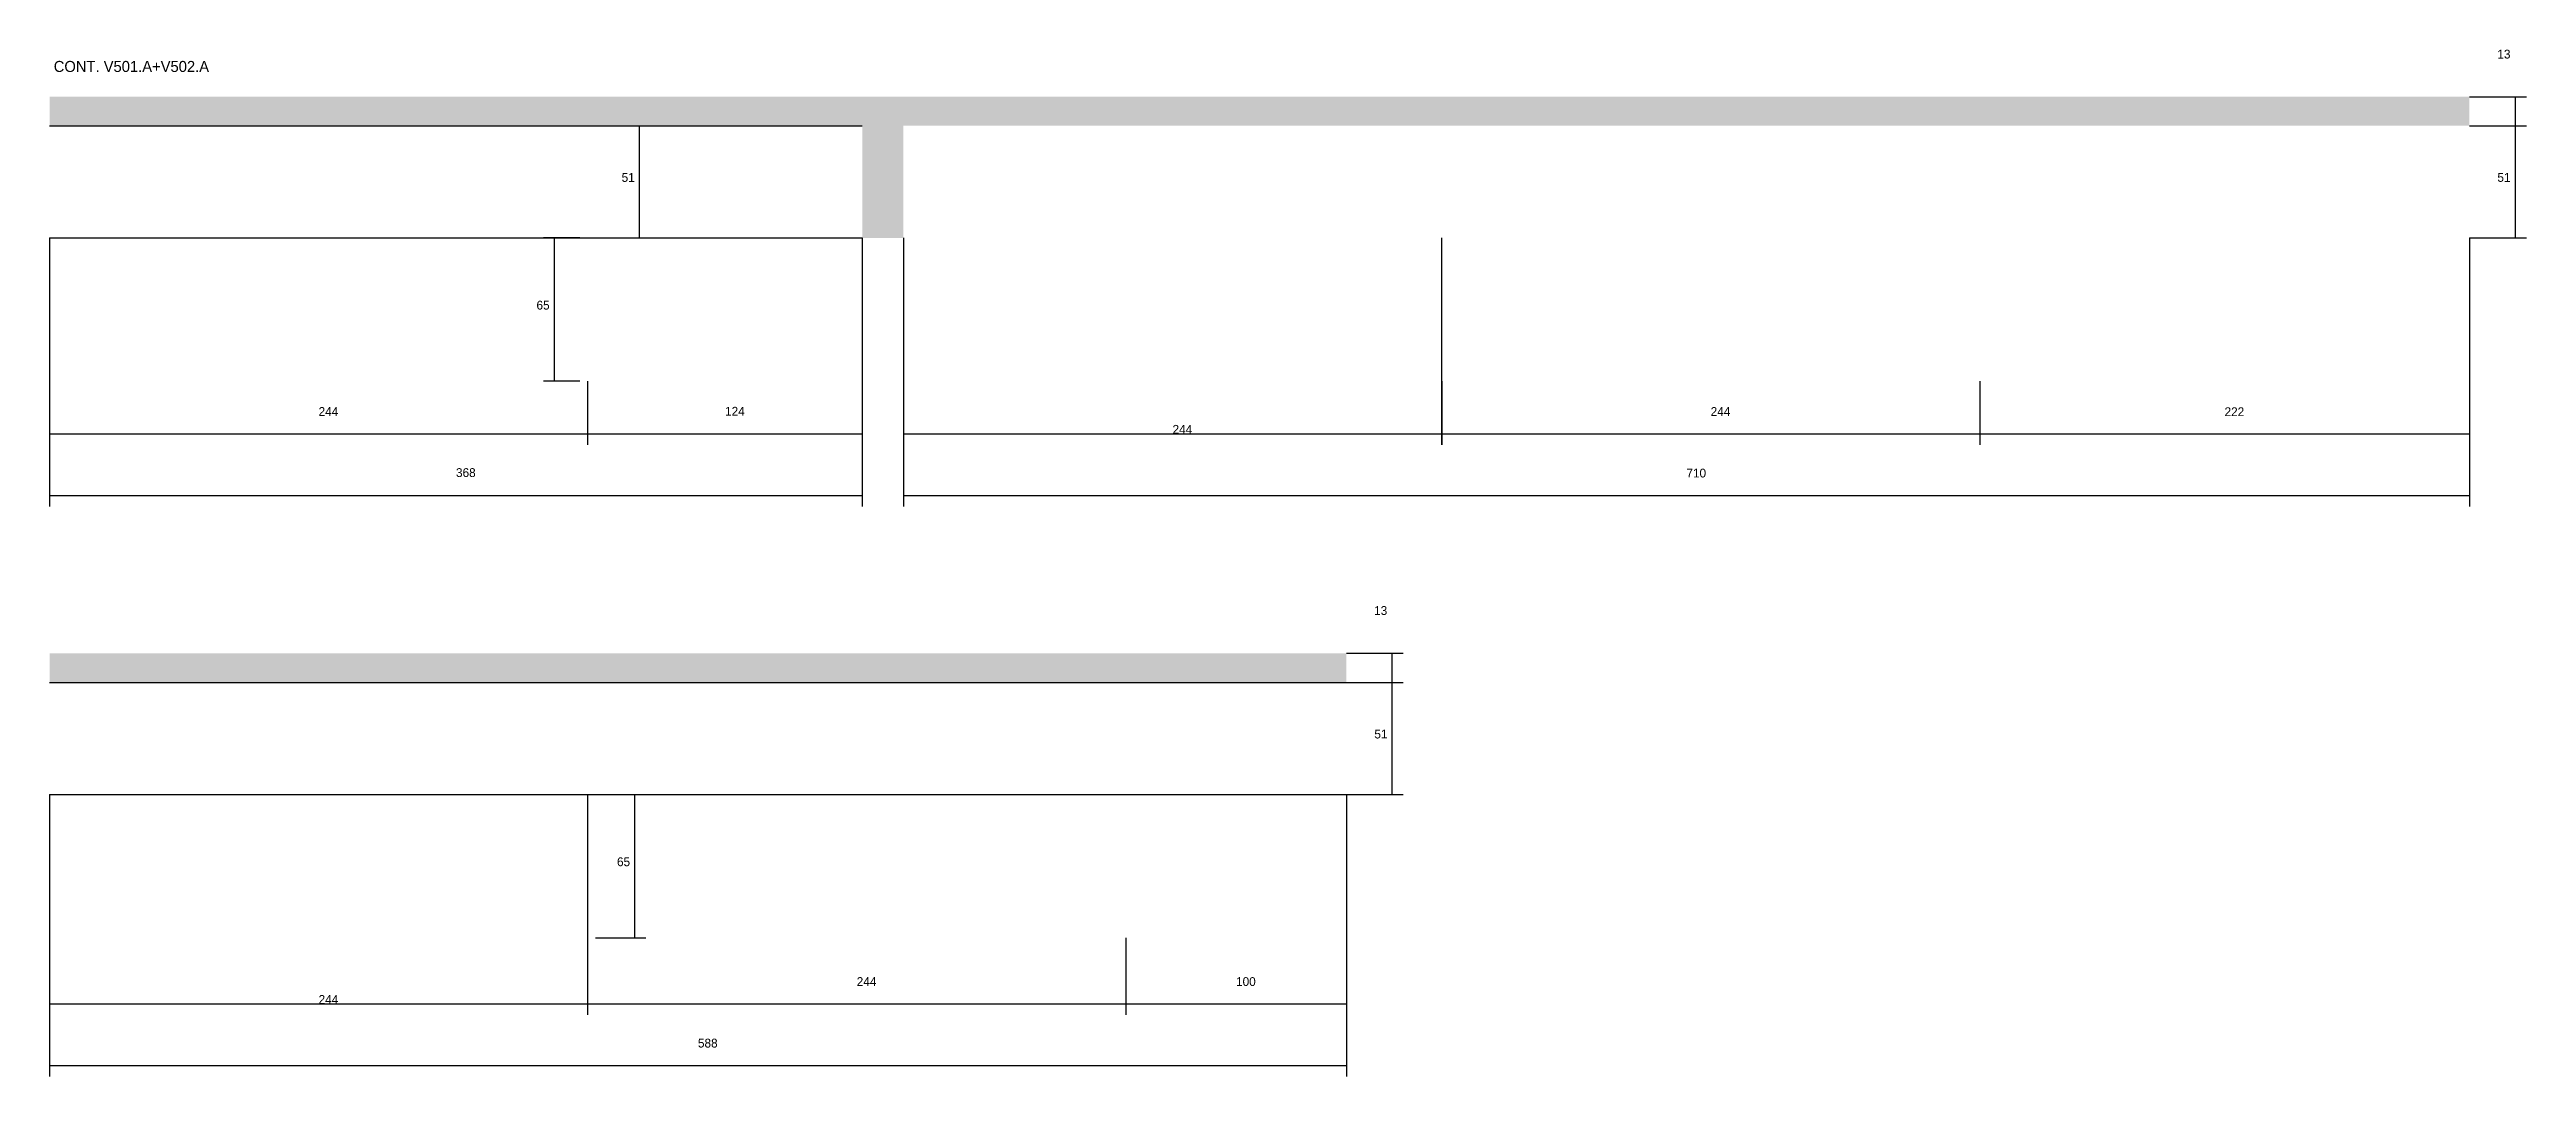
# Model space of a CAD drawing. Header units: metres. Extents: x -21162 to -15632, y 9308 to 10636.
# Drawn here: x -18154 to -17031, y 10170 to 10636 of the extents above; entities that cross this region are included whole.
import ezdxf

# ---------------------------------------------------------------- set-up
doc = ezdxf.new("R2010")
doc.units = ezdxf.units.M
for name, color, linetype in [('COTA', 2, 'Continuous'), ('Paineis', 7, 'Continuous'), ('TextoSecao', 7, 'Continuous')]:
    doc.layers.add(name, color=color, linetype=linetype)

msp = doc.modelspace()

# ---------------------------------------------------------------- texts
at = {"layer": 'COTA'}
for s, p in [('13', (-17043.8, 10631.7)), ('51', (-17894.3, 10575.8)), ('51', (-17043.8, 10575.8)), ('65', (-17932.9, 10517.9)), ('244', (-18031.7, 10469.7)), ('124', (-17847.4, 10469.8)), ('244', (-17400.5, 10469.7)), ('222', (-17167.5, 10469.6)), ('244', (-17644.5, 10461.6)), ('368', (-17969.4, 10442)), ('710', (-17411.5, 10441.8)), ('13', (-17553.1, 10379.5)), ('51', (-17553, 10323.5)), ('65', (-17896.4, 10265.6)), ('244', (-17787.7, 10211.3)), ('100', (-17615.7, 10211.3)), ('244', (-18031.7, 10203.2)), ('588', (-17859.7, 10183.4))]:
    msp.add_text(s, height=4, dxfattribs=at).set_placement(p)
at = {"layer": 'TextoSecao'}
msp.add_text('CONT. V501.A+V502.A', height=5, dxfattribs=at).set_placement((-18151.8, 10625.6))

# ---------------------------------------------------------------- hatches: boundary and pattern name
at = {"layer": 'COTA'}
h = msp.add_hatch(dxfattribs=at)
h.set_pattern_fill('AR-CONC', scale=0.03)
h.paths.add_polyline_path([(-17766.5, 10601.2), (-17056.5, 10601.2), (-17056.5, 10614.4), (-18153.7, 10614.4), (-18153.7, 10601.2), (-17785.2, 10601.2), (-17785.2, 10550.4), (-17766.5, 10550.4)])
h = msp.add_hatch(dxfattribs=at)
h.set_pattern_fill('AR-CONC', scale=0.03)
h.paths.add_polyline_path([(-18153.7, 10362.1), (-18153.7, 10348.9), (-17565.7, 10348.9), (-17565.7, 10362.1)])

# ---------------------------------------------------------------- linework, layer by layer
for p, q in [((-17056.5, 10614.4), (-17030.6, 10614.4)), ((-17035.6, 10601.2), (-17035.6, 10614.4)), ((-17909.7, 10601.2), (-17881.2, 10601.2)), ((-17886.2, 10550.4), (-17886.2, 10601.2)), ((-17056.5, 10601.2), (-17030.6, 10601.2)), ((-17056.5, 10601.2), (-17030.6, 10601.2)), ((-17035.6, 10550.4), (-17035.6, 10601.2)), ((-18153.7, 10550.4), (-18153.7, 10456.6)), ((-18153.7, 10550.4), (-18153.7, 10428.7)), ((-17913.2, 10550.4), (-17929.8, 10550.4)), ((-17924.8, 10485.4), (-17924.8, 10550.4)), ((-17909.7, 10550.4), (-17881.2, 10550.4)), ((-17785.2, 10550.4), (-17785.2, 10456.6)), ((-17785.2, 10550.4), (-17785.2, 10428.7)), ((-17766.5, 10550.4), (-17766.5, 10456.6)), ((-17766.5, 10550.4), (-17766.5, 10428.7)), ((-17522.5, 10550.4), (-17522.5, 10456.6)), ((-17056.5, 10550.4), (-17056.5, 10428.7)), ((-17056.5, 10550.4), (-17030.6, 10550.4)), ((-17056.5, 10550.4), (-17056.5, 10456.6)), ((-17913.2, 10485.4), (-17929.8, 10485.4)), ((-17909.7, 10485.4), (-17909.7, 10456.6)), ((-17909.7, 10485.4), (-17909.7, 10456.6)), ((-17522.4, 10485.4), (-17522.4, 10456.6)), ((-17278.5, 10485.4), (-17278.5, 10456.6)), ((-17278.5, 10485.4), (-17278.5, 10456.6)), ((-18153.7, 10461.6), (-17909.7, 10461.6)), ((-17909.7, 10461.6), (-17785.2, 10461.6)), ((-17766.5, 10461.6), (-17522.5, 10461.6)), ((-17522.4, 10461.6), (-17278.5, 10461.6)), ((-17278.5, 10461.6), (-17056.5, 10461.6)), ((-18153.7, 10433.7), (-17785.2, 10433.7)), ((-17766.5, 10433.7), (-17056.5, 10433.7)), ((-17565.7, 10362.1), (-17539.9, 10362.1)), ((-17544.9, 10348.9), (-17544.9, 10362.1)), ((-17565.7, 10348.9), (-17539.9, 10348.9)), ((-17565.7, 10348.9), (-17539.9, 10348.9)), ((-17544.9, 10298.1), (-17544.9, 10348.9)), ((-18153.7, 10298.1), (-18153.7, 10198.2)), ((-18153.7, 10298.1), (-18153.7, 10170.3)), ((-17909.7, 10298.1), (-17909.7, 10198.2)), ((-17909.7, 10298.1), (-17909.7, 10198.2)), ((-17906.2, 10298.1), (-17883.3, 10298.1)), ((-17888.3, 10233.1), (-17888.3, 10298.1)), ((-17565.7, 10298.1), (-17565.7, 10170.3)), ((-17565.7, 10298.1), (-17565.7, 10198.2)), ((-17565.7, 10298.1), (-17539.9, 10298.1)), ((-17906.2, 10233.1), (-17883.3, 10233.1)), ((-17665.7, 10233.1), (-17665.7, 10198.2)), ((-17665.7, 10233.1), (-17665.7, 10198.2)), ((-18153.7, 10203.2), (-17909.7, 10203.2)), ((-17909.7, 10203.2), (-17665.7, 10203.2)), ((-17665.7, 10203.2), (-17565.7, 10203.2)), ((-18153.7, 10175.3), (-17565.7, 10175.3))]:
    msp.add_line(p, q, dxfattribs=at)
at = {"layer": 'Paineis'}
for p, q in [((-18153.7, 10601.2), (-17785.2, 10601.2)), ((-18153.7, 10550.4), (-17785.2, 10550.4)), ((-18153.7, 10348.9), (-17565.7, 10348.9)), ((-18153.7, 10298.1), (-17565.7, 10298.1))]:
    msp.add_line(p, q, dxfattribs=at)

msp.set_redraw_order([(e.dxf.handle, doc.entitydb.next_handle()) for e in msp.query("TEXT MTEXT ATTDEF DIMENSION ARC_DIMENSION")])  # texts and dimensions are drawn at this point

doc.saveas('drawing.dxf')
